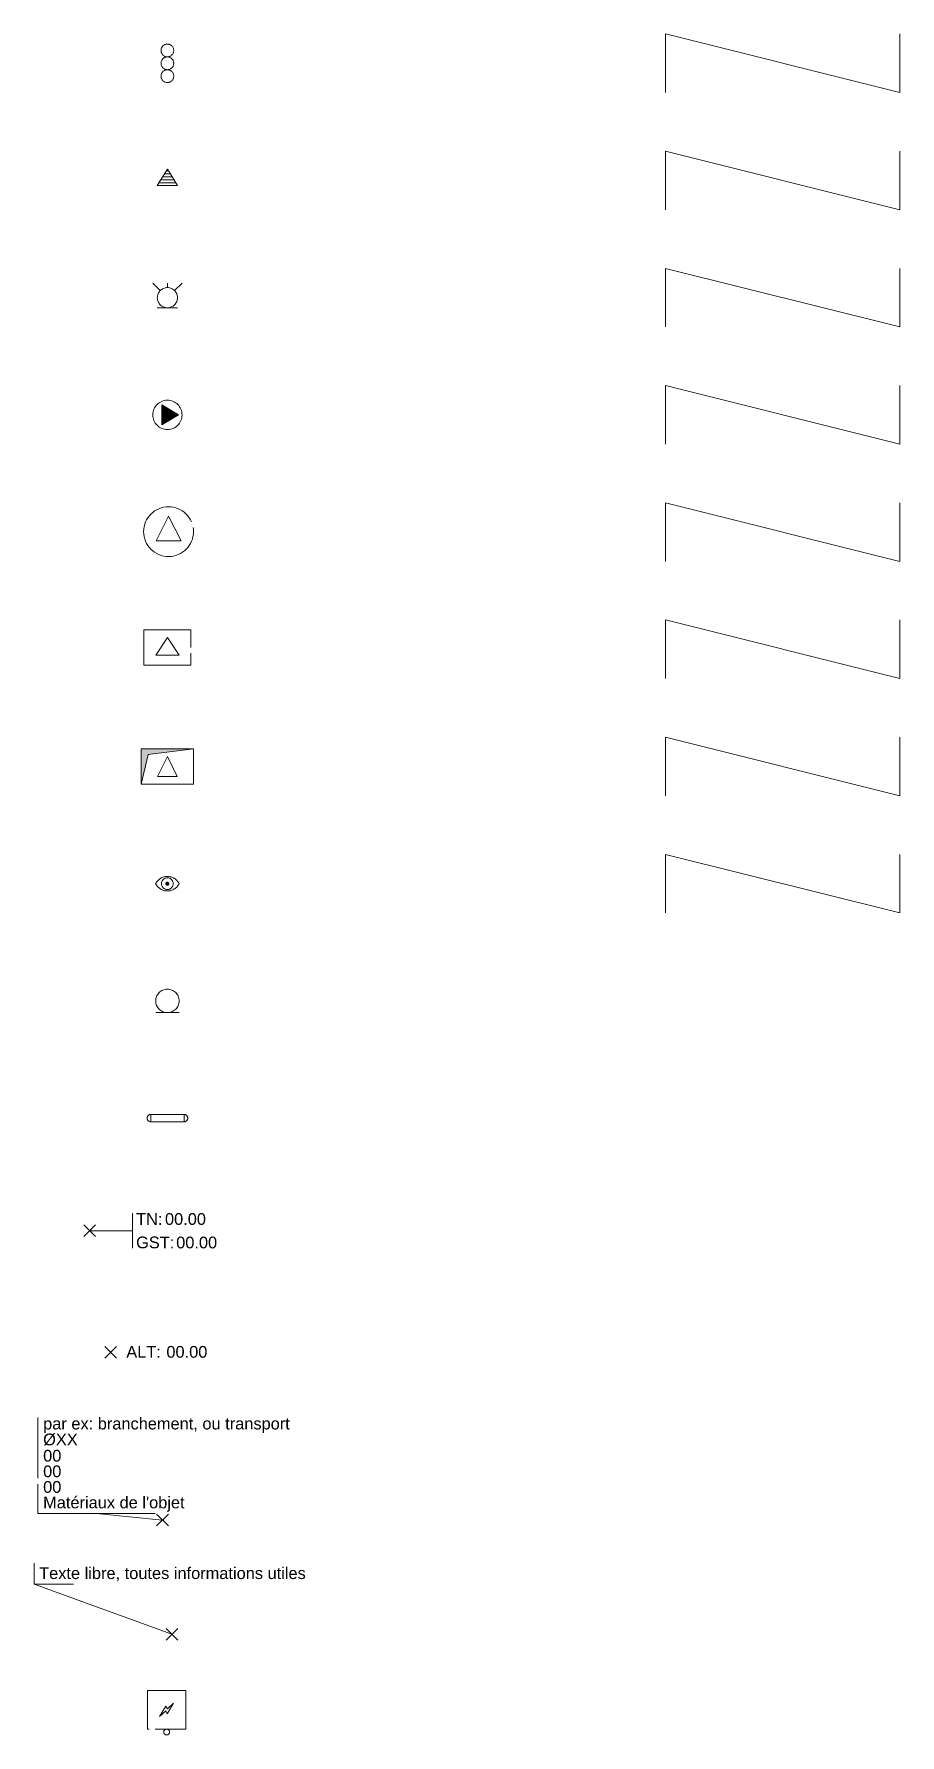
# Model space of a CAD drawing. Header units: metres. Extents: x 3068 to 3311, y 1718 to 1911.
# Drawn here: x 3161.77 to 3176.55, y 1821.03 to 1850.06 of the extents above; entities that cross this region are included whole.
import ezdxf
from ezdxf.enums import TextEntityAlignment as Align

# ---------------------------------------------------------------- set-up
doc = ezdxf.new("R2010")
doc.units = ezdxf.units.M
doc.header["$PDMODE"] = 3
doc.header["$PDSIZE"] = 0.1
doc.linetypes.add('Socle_Continu', pattern=[2.5, 2.5, 0])
for name, color, linetype, lineweight in [('SIGNV_SCI', 20, 'Socle_Continu', 13), ('SIGNV_SCS', 20, 'Socle_Continu', 13), ('SIGNV_SCT', 20, 'Socle_Continu', 13)]:
    doc.layers.add(name, color=color, linetype=linetype, lineweight=lineweight)
doc.styles.add('Reseaux', font='arial.ttf')
doc.styles.get("Standard").update_dxf_attribs({"font": 'arial.ttf'})
doc.styles.add('Style_3', font='webdings.ttf')
doc.linetypes.add('HL_0581', pattern='A,3,-0.1,0.1,-0.1,0.1,-0.254,["ooo",Standard,S=0.127,R=0,X=-0.127,Y=-0.05],-0.254,0.1,-0.1,0.1,-0.1', length=4.308)
doc.linetypes.add('HL_0582', pattern='A,3,-0.1,0.1,-0.1,0.1,-0.381,["|ooo|",Standard,S=0.127,R=0,X=-0.2,Y=-0.05],-0.381,0.1,-0.1,0.1,-0.1', length=4.562)
doc.linetypes.add('HL_0583', pattern='A,3,-0.1,0.1,-0.1,0.1,-0.254,["~",Standard,S=0.254,R=0,X=-0.1,Y=-0.127],-0.254,0.1,-0.1,0.1,-0.1', length=4.308)
doc.linetypes.add('HL_0584', pattern='A,3,-0.1,0.1,-0.1,0.1,-0.254,["|~|",Standard,S=0.254,R=0,X=-0.15,Y=-0.127],-0.254,0.1,-0.1,0.1,-0.1', length=4.308)
doc.linetypes.add('HL_0585', pattern='A,3,-0.1,0.1,-0.1,0.1,-0.508,["|N|",Style_3,S=0.254,R=0,X=-0.5,Y=-0.127],-0.508,0.1,-0.1,0.1,-0.1', length=4.816)
doc.linetypes.add('HL_0586', pattern='A,3,-0.1,0.1,-0.1,0.1,-0.254,["≈",Standard,S=0.254,R=0,X=-0.1,Y=-0.127],-0.254,0.1,-0.1,0.1,-0.1', length=4.308)
doc.linetypes.add('HL_0587', pattern='A,3,-0.1,0.1,-0.1,0.1,-0.254,["|≈|",Standard,S=0.254,R=0,X=-0.15,Y=-0.127],-0.254,0.1,-0.1,0.1,-0.1', length=4.308)
doc.linetypes.add('HL_0588', pattern='A,4,-0.254,["| |",Standard,S=0.254,R=0,X=-0.127,Y=-0.1],-0.254', length=4.508)

# ---------------------------------------------------------------- blocks, each defined once
blk = doc.blocks.new('HP_0570')
at = {"layer": 'SIGNV_SCS', "linetype": 'Socle_Continu'}
for p, q in [((0.062, 0.062), (0.631, 0.062)), ((0.631, 0.062), (0.062, 0.062)), ((0.062, -0.062), (0.062, 0.062)), ((0.631, -0.062), (0.631, 0.062)), ((0.062, -0.062), (0.631, -0.062))]:
    blk.add_line(p, q, dxfattribs=at)
for centre, start, end in [((0.062, 0), 90, 270), ((0.631, 0), 270, 90)]:
    blk.add_arc(centre, 0.0625, start, end, dxfattribs=at)
at = {"layer": 'SIGNV_SCS', "linetype": 'Socle_Continu', "flags": 9}
for tag, p in [('ID', (1.095, 0.626)), ('NATURE', (1.095, 0.305)), ('FAMILLE', (1.095, -0.017)), ('CALQUE', (1.095, -0.338)), ('PCRS', (1.103, -0.622))]:
    blk.add_attdef(tag, p, '', height=0.2, dxfattribs=at)
blk = doc.blocks.new('HP_0568')
at = {"layer": 'SIGNV_SCS', "linetype": 'Socle_Continu'}
for radius in [0.1, 0.025, 0.0125]:
    blk.add_circle((0, 0), radius, dxfattribs=at)
for centre, start, end in [((0, -0.1), 26.5651, 153.4349), ((0, 0.1), 206.5651, 333.4349)]:
    blk.add_arc(centre, 0.224, start, end, dxfattribs=at)
at = {"layer": 'SIGNV_SCS', "linetype": 'Socle_Continu', "flags": 9}
for tag, p in [('ID', (0.746, 0.581)), ('NATURE', (0.746, 0.26)), ('FAMILLE', (0.746, -0.061)), ('CALQUE', (0.746, -0.383))]:
    blk.add_attdef(tag, p, '', height=0.2, dxfattribs=at)
blk = doc.blocks.new('HP_0565')
at = {"layer": 'SIGNV_SCS', "linetype": 'Socle_Continu'}
for p, q in [((0, 0.266), (-0.213, -0.159)), ((0.213, -0.159), (0, 0.266)), ((-0.213, -0.159), (0.213, -0.159))]:
    blk.add_line(p, q, dxfattribs=at)
blk.add_circle((0, 0), 0.425, dxfattribs=at)
at = {"layer": 'SIGNV_SCS', "linetype": 'Socle_Continu', "flags": 9}
for tag, p in [('ID', (0.871, 0.57)), ('NATURE', (0.871, 0.249)), ('FAMILLE', (0.871, -0.072)), ('CALQUE', (0.871, -0.394)), ('PCRS', (0.871, -0.715))]:
    blk.add_attdef(tag, p, '', height=0.2, dxfattribs=at)
blk = doc.blocks.new('HP_0564')
at = {"layer": 'SIGNV_SCS', "linetype": 'Socle_Continu'}
blk.add_hatch(color=256, dxfattribs=at).paths.add_polyline_path([(-0.094, 0.172), (0.188, 0), (-0.094, -0.172)])
at = {"layer": 'SIGNV_SCS', "linetype": 'Socle_Continu', "flags": 128}
blk.add_lwpolyline([(-0.094, 0.172), (0.188, 0), (-0.094, -0.172)], close=True, dxfattribs=at)
at = {"layer": 'SIGNV_SCS', "linetype": 'Socle_Continu'}
blk.add_circle((0, 0), 0.25, dxfattribs=at)
at = {"layer": 'SIGNV_SCS', "linetype": 'Socle_Continu', "flags": 9}
for tag, p in [('ID', (0.808, 0.537)), ('NATURE', (0.808, 0.216)), ('FAMILLE', (0.808, -0.105)), ('CALQUE', (0.808, -0.426)), ('PCRS', (0.808, -0.748))]:
    blk.add_attdef(tag, p, '', height=0.2, dxfattribs=at)
blk = doc.blocks.new('HP_0562')
at = {"layer": 'SIGNV_SCS', "linetype": 'Socle_Continu'}
for p, q in [((-0.111, 0.006), (0.111, 0.006)), ((-0.08, 0.056), (0.08, 0.056)), ((-0.05, 0.106), (0.05, 0.106)), ((-0.019, 0.156), (0.019, 0.156)), ((-0.172, -0.094), (0.172, -0.094)), ((-0.141, -0.044), (0.141, -0.044))]:
    blk.add_line(p, q, dxfattribs=at)
at = {"layer": 'SIGNV_SCS', "linetype": 'Socle_Continu', "flags": 128}
blk.add_lwpolyline([(-0.172, -0.094), (0, 0.188), (0.172, -0.094)], close=True, dxfattribs=at)
at = {"layer": 'SIGNV_SCS', "linetype": 'Socle_Continu', "flags": 9}
for tag, p in [('ID', (0.795, 0.555)), ('NATURE', (0.795, 0.234)), ('FAMILLE', (0.795, -0.088)), ('CALQUE', (0.795, -0.409)), ('PCRS', (0.795, -0.73))]:
    blk.add_attdef(tag, p, '', height=0.2, dxfattribs=at)
blk = doc.blocks.new('HP_0561')
at = {"layer": 'SIGNV_SCS', "linetype": 'Socle_Continu'}
for centre in [(0, 0.219), (0, 0), (0, -0.219)]:
    blk.add_circle(centre, 0.109, dxfattribs=at)
at = {"layer": 'SIGNV_SCS', "linetype": 'Socle_Continu', "flags": 9}
for tag, p in [('ID', (0.793, 0.587)), ('NATURE', (0.793, 0.266)), ('FAMILLE', (0.793, -0.056)), ('CALQUE', (0.793, -0.377)), ('PCRS', (0.793, -0.698))]:
    blk.add_attdef(tag, p, '', height=0.2, dxfattribs=at)
blk = doc.blocks.new('HP_0563')
at = {"layer": 'SIGNV_SCS', "linetype": 'Socle_Continu'}
for p, q in [((-0.122, 0.122), (-0.25, 0.25)), ((0, 0.25), (0, 0.172)), ((0.122, 0.122), (0.25, 0.25)), ((-0.172, -0.172), (0.172, -0.172))]:
    blk.add_line(p, q, dxfattribs=at)
blk.add_circle((0, 0), 0.172, dxfattribs=at)
at = {"layer": 'SIGNV_SCS', "linetype": 'Socle_Continu', "flags": 9}
for tag, p in [('ID', (0.754, 0.532)), ('NATURE', (0.754, 0.211)), ('FAMILLE', (0.754, -0.11)), ('CALQUE', (0.754, -0.432)), ('PCRS', (0.754, -0.753))]:
    blk.add_attdef(tag, p, '', height=0.2, dxfattribs=at)
blk = doc.blocks.new('HP_0566')
at = {"layer": 'SIGNV_SCS', "linetype": 'Socle_Continu', "flags": 128}
for points in [[(0.801, 0), (0, 0), (0, 0.6), (0.801, 0.6)], [(0.601, 0.169), (0.401, 0.469), (0.2, 0.169)]]:
    blk.add_lwpolyline(points, close=True, dxfattribs=at)
at = {"layer": 'SIGNV_SCS', "linetype": 'Socle_Continu', "flags": 9}
for tag, p in [('ID', (1.258, 0.86)), ('NATURE', (1.258, 0.539)), ('FAMILLE', (1.258, 0.217)), ('CALQUE', (1.258, -0.104)), ('PCRS', (1.258, -0.425))]:
    blk.add_attdef(tag, p, '', height=0.2, dxfattribs=at)
blk = doc.blocks.new('HP_0567')
at = {"layer": 'SIGNV_SCS', "linetype": 'Socle_Continu'}
blk.add_hatch(color=256, dxfattribs=at).paths.add_polyline_path([(0.117, 0.506), (0, 0), (0, 0.6), (0.895, 0.6)])
at = {"layer": 'SIGNV_SCS', "linetype": 'Socle_Continu', "flags": 128}
for points in [[(0, 0.6), (0.895, 0.6), (0.895, 0), (0, 0)], [(0.28, 0.131), (0.447, 0.469), (0.615, 0.131)]]:
    blk.add_lwpolyline(points, close=True, dxfattribs=at)
at = {"layer": 'SIGNV_SCS', "linetype": 'Socle_Continu'}
blk.add_lwpolyline([(0.117, 0.506), (0, 0), (0, 0.6), (0.895, 0.6)], close=True, dxfattribs=at)
at = {"layer": 'SIGNV_SCS', "linetype": 'Socle_Continu', "flags": 9}
for tag, p in [('ID', (1.3, 0.888)), ('NATURE', (1.3, 0.567)), ('FAMILLE', (1.3, 0.246)), ('CALQUE', (1.3, -0.075)), ('PCRS', (1.3, -0.397))]:
    blk.add_attdef(tag, p, '', height=0.2, dxfattribs=at)
blk = doc.blocks.new('HP_0569')
at = {"layer": 'SIGNV_SCS', "linetype": 'Socle_Continu'}
blk.add_line((-0.2, -0.2), (0.2, -0.2), dxfattribs=at)
blk.add_circle((0, 0), 0.2, dxfattribs=at)
at = {"layer": 'SIGNV_SCS', "linetype": 'Socle_Continu', "flags": 9}
for tag, p in [('ID', (0.713, 0.595)), ('NATURE', (0.713, 0.273)), ('FAMILLE', (0.713, -0.048)), ('CALQUE', (0.713, -0.369)), ('PCRS', (0.711, -0.697))]:
    blk.add_attdef(tag, p, '', height=0.2, dxfattribs=at)
blk = doc.blocks.new('*U317')
at = {"layer": 'SIGNV_SCI', "linetype": 'Socle_Continu'}
blk.add_line((0.733, 0), (0, 0), dxfattribs=at)
at = {"layer": 'SIGNV_SCI', "linetype": 'Socle_Continu', "flags": 128}
blk.add_lwpolyline([(0.733, -0.3), (0.733, 0.3)], dxfattribs=at)
at = {"layer": 'SIGNV_SCI', "linetype": 'Socle_Continu'}
blk.add_point((0, 0), dxfattribs=at)
at = {"layer": 'SIGNV_SCI', "linetype": 'Socle_Continu', "char_height": 0.2, "attachment_point": 4}
for s, insert in [('TN:', (0.793, 0.2)), ('GST:', (0.793, -0.201))]:
    blk.add_mtext_dynamic_manual_height_columns(s, width=0.46273, gutter_width=1, heights=[0], dxfattribs=dict(at, insert=insert))
at = {"layer": 'SIGNV_SCI', "linetype": 'Socle_Continu'}
for tag, p in [('TN', (1.286, 0.2)), ('GST', (1.477, -0.201))]:
    blk.add_attdef(tag, text='', height=0.2, dxfattribs=at).set_placement(p, align=Align.MIDDLE_LEFT)
at = {"layer": 'SIGNV_SCI', "linetype": 'Socle_Continu', "style": 'Reseaux', "flags": 9}
for tag, p in [('ID', (2.428, 0.07)), ('NATURE', (2.428, -0.251))]:
    blk.add_attdef(tag, p, '', height=0.2, dxfattribs=at)
at = {"layer": 'SIGNV_SCI', "linetype": 'Socle_Continu', "flags": 9}
for tag, p in [('FAMILLE', (2.428, -0.573)), ('CALQUE', (2.428, -0.894))]:
    blk.add_attdef(tag, p, '', height=0.2, dxfattribs=at)
blk = doc.blocks.new('*U262')
at = {"layer": 'SIGNV_SCI', "linetype": 'Socle_Continu'}
blk.add_line((-2.357, 0.858), (0, 0), dxfattribs=at)
at = {"layer": 'SIGNV_SCI', "linetype": 'Socle_Continu', "flags": 128}
blk.add_lwpolyline([(-1.684, 0.858), (-2.357, 0.858), (-2.357, 1.215)], dxfattribs=at)
at = {"layer": 'SIGNV_SCI', "linetype": 'Socle_Continu'}
blk.add_point((0, 0), dxfattribs=at)
blk.add_attdef('TXT', (-2.269, 0.945), '', height=0.2, dxfattribs=at)
at = {"layer": 'SIGNV_SCI', "linetype": 'Socle_Continu', "flags": 9}
for tag, p in [('ID', (1.967, 0.144)), ('NATURE', (1.967, -0.177)), ('FAMILLE', (1.967, -0.499)), ('CALQUE', (1.967, -0.82)), ('PCRS', (1.967, -1.141))]:
    blk.add_attdef(tag, p, '', height=0.2, dxfattribs=at)
blk = doc.blocks.new('HP_0572')
at = {"layer": 'SIGNV_SCI', "linetype": 'Socle_Continu'}
blk.add_point((0, 0), dxfattribs=at)
at = {"layer": 'SIGNV_SCI', "linetype": 'Socle_Continu', "insert": (0.268, 0.01), "char_height": 0.2, "attachment_point": 4}
blk.add_mtext_dynamic_manual_height_columns('ALT:', width=0.46273, gutter_width=1, heights=[0], dxfattribs=at)
at = {"layer": 'SIGNV_SCI', "linetype": 'Socle_Continu'}
blk.add_attdef('ALT', text='', height=0.2, dxfattribs=at).set_placement((0.952, 0.01), align=Align.MIDDLE_LEFT)
at = {"layer": 'SIGNV_SCI', "linetype": 'Socle_Continu', "style": 'Reseaux', "flags": 9}
for tag, p in [('ID', (1.873, 0.059)), ('NATURE', (1.873, -0.262))]:
    blk.add_attdef(tag, p, '', height=0.2, dxfattribs=at)
at = {"layer": 'SIGNV_SCI', "linetype": 'Socle_Continu', "flags": 9}
for tag, p in [('FAMILLE', (1.873, -0.583)), ('CALQUE', (1.873, -0.905)), ('TYPE', (1.887, -1.182))]:
    blk.add_attdef(tag, p, '', height=0.2, dxfattribs=at)
blk = doc.blocks.new('*U307')
at = {"layer": 'SIGNV_SCI', "linetype": 'Socle_Continu'}
blk.add_line((-1.125, 0.112), (0, 0), dxfattribs=at)
at = {"layer": 'SIGNV_SCI', "linetype": 'Socle_Continu', "flags": 128}
blk.add_lwpolyline([(-0.125, 0.112), (-2.125, 0.112), (-2.125, 1.751)], dxfattribs=at)
at = {"layer": 'SIGNV_SCI', "linetype": 'Socle_Continu'}
blk.add_point((0, 0), dxfattribs=at)
for tag, p in [('TYPE', (-2.037, 1.546)), ('DIAM', (-2.037, 1.275)), ('NBR', (-2.037, 0.997)), ('LARG', (-2.037, 0.731)), ('HAUT', (-2.037, 0.465)), ('MATER', (-2.037, 0.2))]:
    blk.add_attdef(tag, p, '', height=0.2, dxfattribs=at)
at = {"layer": 'SIGNV_SCI', "linetype": 'Socle_Continu', "flags": 9}
for tag, p in [('ID', (2.47, 1.418)), ('NATURE', (2.47, 1.097)), ('FAMILLE', (2.47, 0.776)), ('CALQUE', (2.47, 0.454))]:
    blk.add_attdef(tag, p, '', height=0.2, dxfattribs=at)
blk = doc.blocks.new('HP_0575')
at = {"layer": 'SIGNV_SCS', "linetype": 'Socle_Continu', "flags": 128}
blk.add_lwpolyline([(-0.329, 0.049), (-0.33, 0.707), (0.327, 0.708), (0.329, 0.051)], close=True, dxfattribs=at)
blk.add_lwpolyline([(-0.12, 0.263), (-0.015, 0.444), (0.014, 0.398), (0.114, 0.495), (0.011, 0.308), (-0.017, 0.362), (-0.12, 0.263)], dxfattribs=at)
at = {"layer": 'SIGNV_SCS', "linetype": 'Socle_Continu'}
blk.add_circle((0, 0), 0.05, dxfattribs=at)
at = {"layer": 'SIGNV_SCS', "linetype": 'Socle_Continu', "flags": 9}
for tag, p in [('ID', (1.003, 1.296)), ('NATURE', (1.003, 0.974)), ('FAMILLE', (1.003, 0.653)), ('CALQUE', (1.003, 0.332)), ('PCRS', (1, 0.003))]:
    blk.add_attdef(tag, p, '', height=0.2, dxfattribs=at)

msp = doc.modelspace()

# ---------------------------------------------------------------- linework, layer by layer
at = {"layer": 'SIGNV_SCT', "linetype": 'HL_0581', "flags": 128}
msp.add_lwpolyline([(3172.549, 1849.06), (3172.549, 1850.06), (3176.549, 1849.06), (3176.549, 1850.06)], dxfattribs=at)
at = {"layer": 'SIGNV_SCT', "linetype": 'HL_0582', "flags": 128}
msp.add_lwpolyline([(3172.549, 1847.06), (3172.549, 1848.06), (3176.549, 1847.06), (3176.549, 1848.06)], dxfattribs=at)
at = {"layer": 'SIGNV_SCT', "linetype": 'HL_0583', "flags": 128}
msp.add_lwpolyline([(3172.549, 1845.06), (3172.549, 1846.06), (3176.549, 1845.06), (3176.549, 1846.06)], dxfattribs=at)
at = {"layer": 'SIGNV_SCT', "linetype": 'HL_0584', "flags": 128}
msp.add_lwpolyline([(3172.549, 1843.06), (3172.549, 1844.06), (3176.549, 1843.06), (3176.549, 1844.06)], dxfattribs=at)
at = {"layer": 'SIGNV_SCT', "linetype": 'HL_0585', "flags": 128}
msp.add_lwpolyline([(3172.549, 1841.06), (3172.549, 1842.06), (3176.549, 1841.06), (3176.549, 1842.06)], dxfattribs=at)
at = {"layer": 'SIGNV_SCT', "linetype": 'HL_0586', "flags": 128}
msp.add_lwpolyline([(3172.549, 1839.06), (3172.549, 1840.06), (3176.549, 1839.06), (3176.549, 1840.06)], dxfattribs=at)
at = {"layer": 'SIGNV_SCT', "linetype": 'HL_0587', "flags": 128}
msp.add_lwpolyline([(3172.549, 1837.06), (3172.549, 1838.06), (3176.549, 1837.06), (3176.549, 1838.06)], dxfattribs=at)
at = {"layer": 'SIGNV_SCT', "linetype": 'HL_0588', "flags": 128}
msp.add_lwpolyline([(3172.549, 1835.06), (3172.549, 1836.06), (3176.549, 1835.06), (3176.549, 1836.06)], dxfattribs=at)

# ---------------------------------------------------------------- block references
at = {"layer": 'SIGNV_SCI', "linetype": 'Socle_Continu'}
for name, p, values in [('*U317', (3162.722, 1829.638), {'TN': '00.00', 'GST': '00.00'}), ('HP_0572', (3163.08, 1827.561), {'ALT': '00.00'}), ('*U307', (3163.966, 1824.701), {'TYPE': 'par ex: branchement, ou transport', 'DIAM': 'ØXX', 'NBR': '00', 'LARG': '00', 'HAUT': '00', 'MATER': "Matériaux de l'objet"}), ('*U262', (3164.13, 1822.749), {'TXT': 'Texte libre, toutes informations utiles'})]:
    msp.add_blockref(name, p, dxfattribs=at).add_auto_attribs(values)
at = {"layer": 'SIGNV_SCS', "linetype": 'Socle_Continu'}
for name, p in [('HP_0561', (3164.049, 1849.56)), ('HP_0562', (3164.049, 1847.566)), ('HP_0563', (3164.049, 1845.56)), ('HP_0564', (3164.049, 1843.56)), ('HP_0565', (3164.069, 1841.568)), ('HP_0566', (3163.649, 1839.291)), ('HP_0567', (3163.602, 1837.26)), ('HP_0568', (3164.049, 1835.56)), ('HP_0569', (3164.049, 1833.56)), ('HP_0570', (3163.703, 1831.56)), ('HP_0575', (3164.037, 1821.083))]:
    msp.add_blockref(name, p, dxfattribs=at)

doc.saveas('drawing.dxf')
